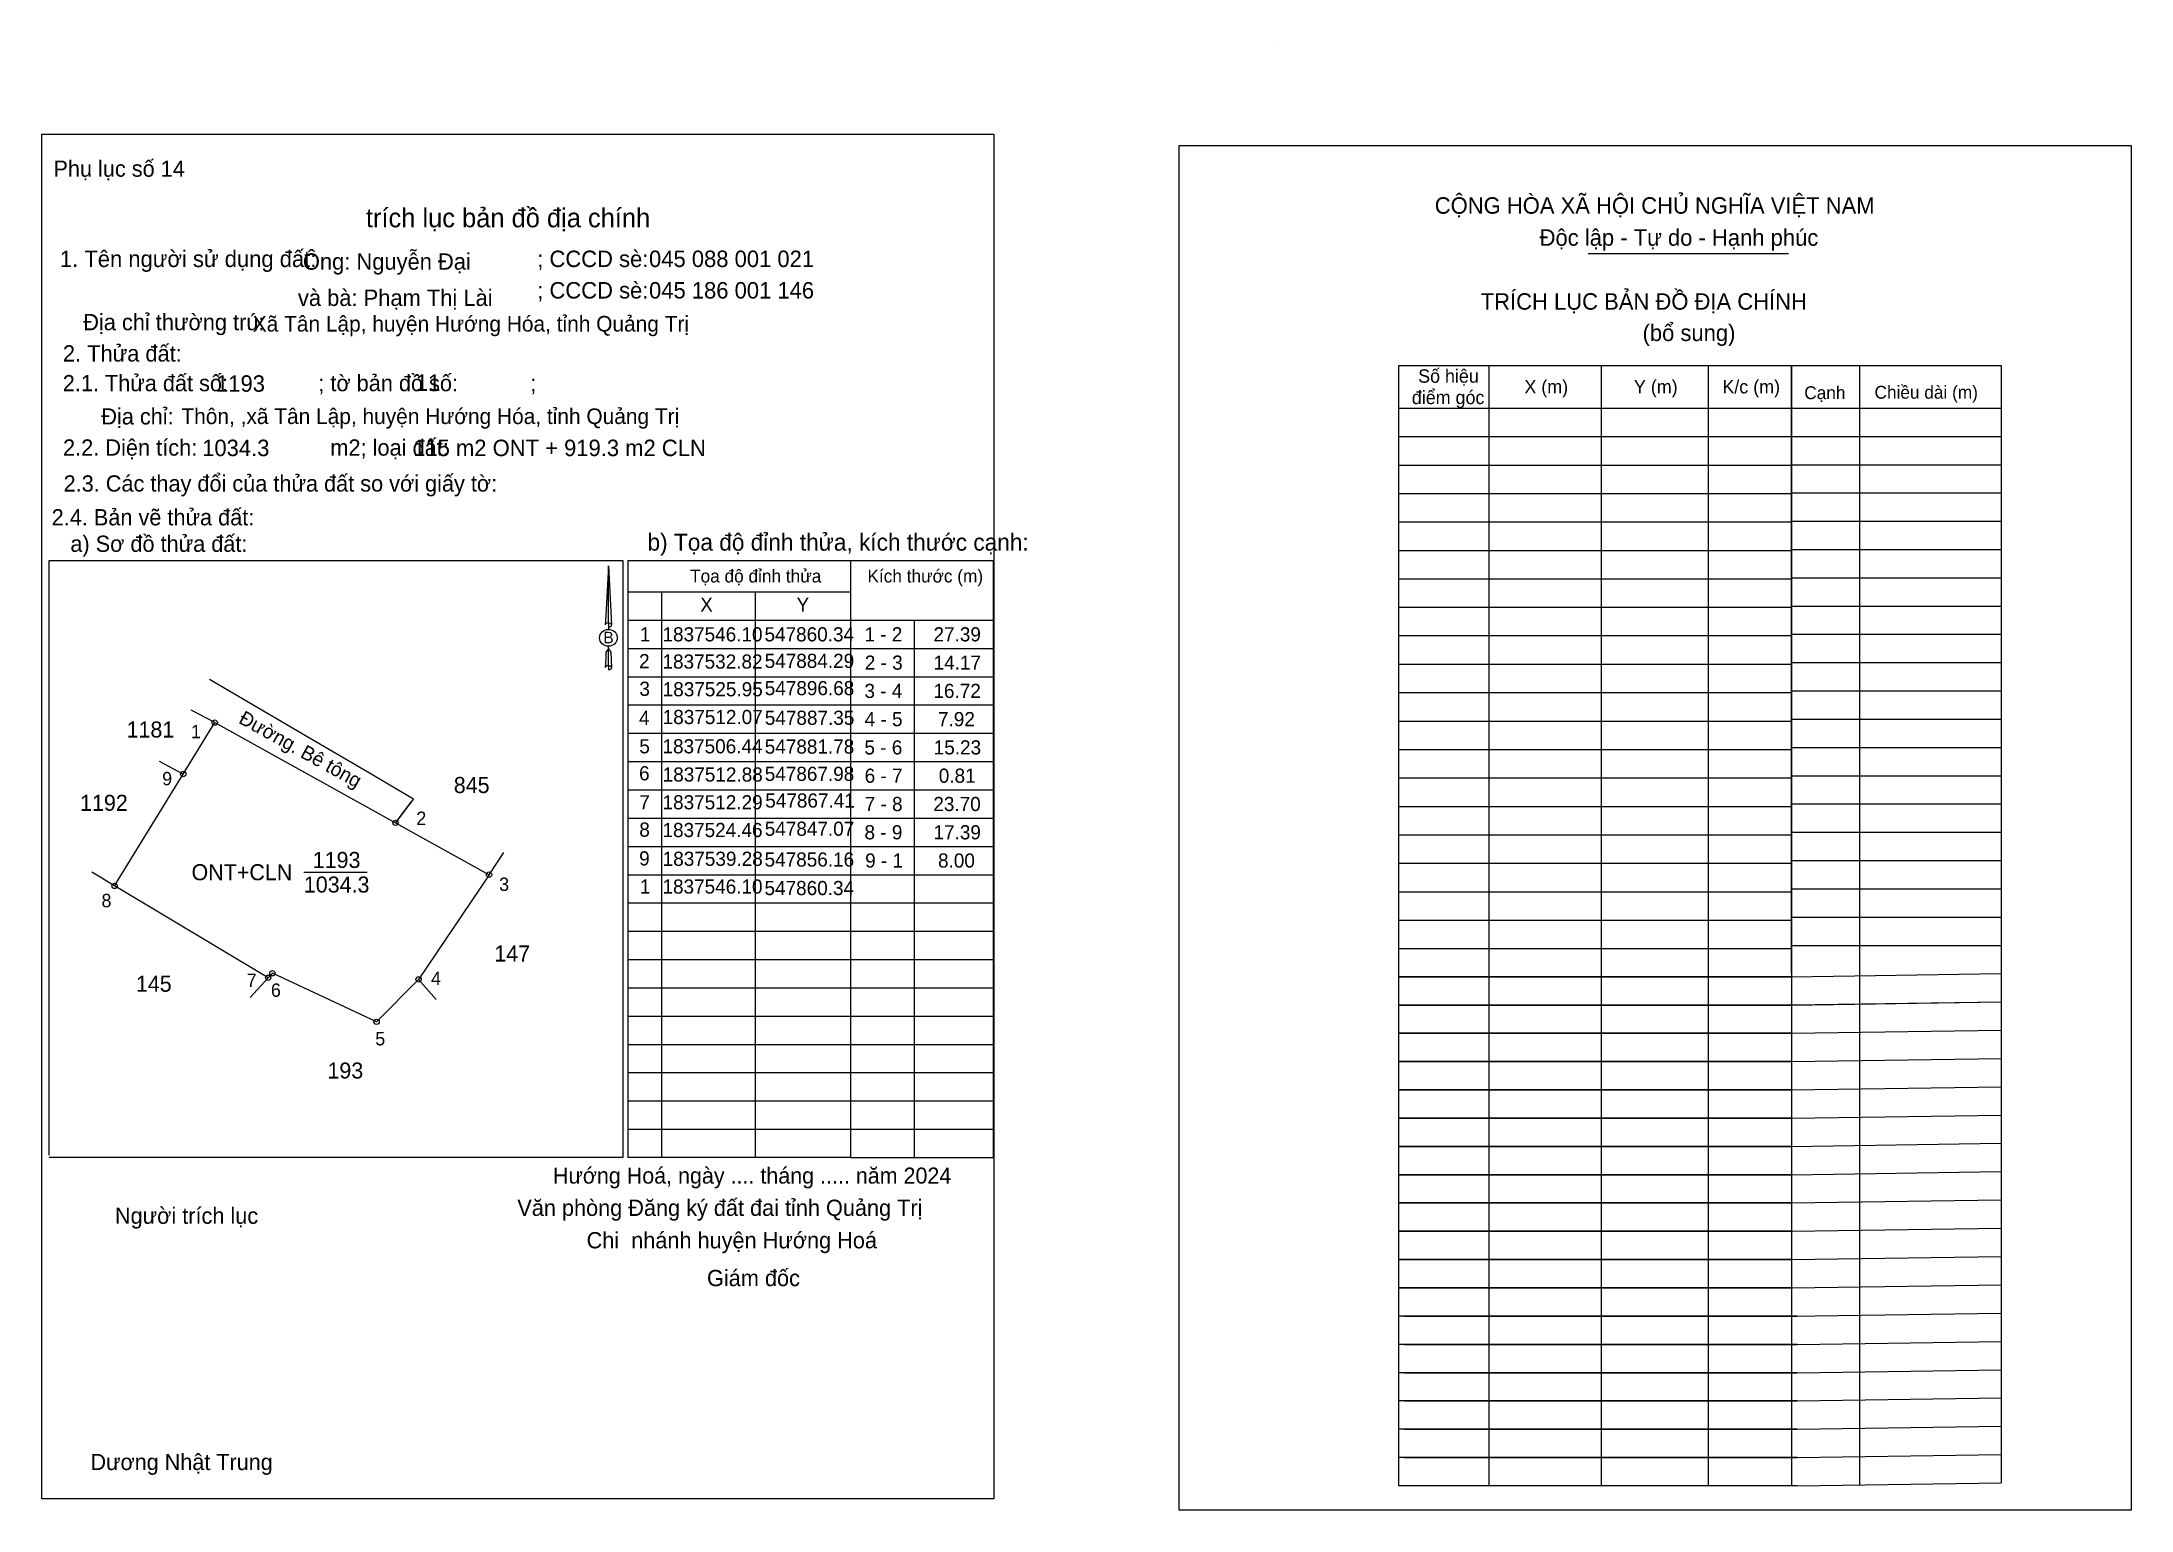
# Model space of a CAD drawing. Extents: x 547378 to 548114, y 1837442 to 1837636.
# Drawn here: x 547837.4 to 548114.3, y 1837441.7 to 1837636.3 of the extents above; entities that cross this region are included whole.
import ezdxf

# ---------------------------------------------------------------- set-up
doc = ezdxf.new("R2010")
doc.units = 0
for name, color, linetype in [('Level 1', 7, 'Continuous'), ('Level 10', 7, 'Continuous'), ('Level 11', 7, 'Continuous'), ('Level 13', 7, 'Continuous'), ('Level 27', 7, 'Continuous'), ('Level 3', 7, 'Continuous'), ('Level 36', 7, 'Continuous'), ('Level 40', 7, 'Continuous'), ('Level 42', 7, 'Continuous'), ('Level 49', 7, 'Continuous'), ('Level 52', 7, 'Continuous'), ('Level 53', 7, 'Continuous'), ('Level 6', 7, 'Continuous'), ('Level 63', 7, 'Continuous'), ('Level 9', 7, 'Continuous')]:
    doc.layers.add(name, color=color, linetype=linetype)

msp = doc.modelspace()

# ---------------------------------------------------------------- texts
at = {"layer": 'Level 1'}
for s, height, p in [('Phụ lục số 14', 2.1489, (547838.96, 1837618.46)), ('CỘNG HÒA XÃ HỘI CHỦ NGHĨA VIỆT NAM', 2.1788, (548021.99, 1837613.56)), ('Độc lập - Tự do - Hạnh phúc', 2.1788, (548035.88, 1837609.31)), ('1. Tên người sử dụng đất:', 2.1782, (547839.82, 1837606.49)), ('Ông: Nguyễn Đại', 2.1687, (547872.02, 1837606.14)), ('; CCCD sè:', 2.178, (547903.07, 1837606.49)), ('045 088 001 021', 2.1782, (547917.88, 1837606.49)), ('và bà: Phạm Thị Lài', 2.1687, (547871.36, 1837601.33)), ('; CCCD sè:', 2.178, (547903.07, 1837602.32)), ('045 186 001 146', 2.1782, (547917.88, 1837602.32)), ('TRÍCH LỤC BẢN ĐỒ ĐỊA CHÍNH', 2.1788, (548028.08, 1837600.84)), ('Địa chỉ thường trú:', 2.1564, (547842.91, 1837598.11)), ('(bổ sung)', 2.179, (548049.52, 1837596.68)), ('2. Thửa đất:', 2.161, (547840.22, 1837593.96)), ('2.1. Thửa đất số:               ; tờ bản đồ số:            ;', 2.1489, (547840.2, 1837590.03)), ('Cạnh', 1.707, (548070.95, 1837588.98)), ('Chiều dài (m)', 1.7067, (548080.26, 1837589.04)), ('Địa chỉ:', 2.149, (547845.31, 1837585.62)), ('2.2. Diện tích:                      m2; loại đất:                                   ', 2.1564, (547840.23, 1837581.49)), ('2.3. Các thay đổi của thửa đất so với giấy tờ:', 2.1489, (547840.31, 1837576.73)), ('2.4. Bản vẽ thửa đất: ', 2.1489, (547838.73, 1837572.25)), ('a) Sơ đồ thửa đất: ', 2.1489, (547841.21, 1837568.74)), ('Tọa độ đỉnh thửa', 1.7067, (547923.32, 1837564.68)), ('Kích thước (m)', 1.7067, (547946.82, 1837564.68)), ('Hướng Hoá, ngày .... tháng ..... năm 2024', 2.1268, (547905.15, 1837485)), ('Người trích lục', 2.1489, (547847.11, 1837479.67)), ('Văn phòng Đăng ký đất đai tỉnh Quảng Trị', 2.1489, (547900.43, 1837480.72)), (' Chi  nhánh huyện Hướng Hoá', 2.1489, (547908.81, 1837476.42)), (' Giám đốc', 2.152, (547924.76, 1837471.41)), ('Dương Nhật Trung', 2.1399, (547843.87, 1837447.03))]:
    msp.add_text(s, height=height, dxfattribs=at).set_placement(p)
at = {"layer": 'Level 10'}
msp.add_text('b) Tọa độ đỉnh thửa, kích thước cạnh:', height=2.2432, dxfattribs=at).set_placement((547917.68, 1837568.9))
at = {"layer": 'Level 13'}
for s, p in [('1193', (547873.32, 1837526.84)), ('ONT+CLN', (547857.26, 1837525.21)), ('1034.3', (547872.14, 1837523.58))]:
    msp.add_text(s, height=2.126, dxfattribs=at).set_placement(p)
at = {"layer": 'Level 36'}
for s, p in [('1181', (547848.65, 1837544.13)), ('845', (547892.01, 1837536.77)), ('1192', (547842.49, 1837534.41)), ('147', (547897.38, 1837514.44)), ('145', (547849.89, 1837510.43)), ('193', (547875.27, 1837498.93))]:
    msp.add_text(s, height=2.126, dxfattribs=at).set_placement(p)
at = {"layer": 'Level 40'}
msp.add_text('B', height=1.52, dxfattribs=at).set_placement((547911.84, 1837556.62))
at = {"layer": 'Level 42'}
msp.add_text(' trích lục bản đồ địa chính', height=2.5211, dxfattribs=at).set_placement((547879.43, 1837611.76))
at = {"layer": 'Level 49'}
msp.add_text('Đường. Bê tông', height=1.88, rotation=330.9871, dxfattribs=at).set_placement((547863.37, 1837546.13))
at = {"layer": 'Level 52'}
for s, height, p in [('X', 1.88, (547924.66, 1837560.8)), ('Y', 1.88, (547937.42, 1837560.8)), ('1', 1.88, (547916.66, 1837556.87)), ('1837546.10', 1.877, (547919.66, 1837556.87)), ('547860.34', 1.877, (547933.18, 1837556.87)), ('1 - 2', 1.877, (547946.42, 1837556.87)), ('27.39', 1.877, (547955.57, 1837556.87)), ('2', 1.88, (547916.56, 1837553.31)), ('1837532.82', 1.877, (547919.66, 1837553.26)), ('547884.29', 1.877, (547933.2, 1837553.35)), ('2 - 3', 1.877, (547946.47, 1837553.12)), ('14.17', 1.877, (547955.59, 1837553.12)), ('3', 1.88, (547916.6, 1837549.65)), ('1837525.95', 1.877, (547919.69, 1837549.59)), ('547896.68', 1.877, (547933.21, 1837549.74)), ('3 - 4', 1.877, (547946.42, 1837549.37)), ('16.72', 1.877, (547955.56, 1837549.37)), ('4', 1.88, (547916.55, 1837545.8)), ('1837512.07', 1.877, (547919.69, 1837545.91)), ('547887.35', 1.877, (547933.22, 1837545.81)), ('4 - 5', 1.877, (547946.45, 1837545.63)), ('7.92', 1.877, (547956.17, 1837545.63)), ('5', 1.88, (547916.59, 1837542.03)), ('1837506.44', 1.877, (547919.66, 1837542.03)), ('547881.78', 1.877, (547933.21, 1837541.99)), ('5 - 6', 1.877, (547946.42, 1837541.88)), ('15.23', 1.877, (547955.6, 1837541.88)), ('6', 1.88, (547916.56, 1837538.45)), ('1837512.88', 1.877, (547919.69, 1837538.29)), ('547867.98', 1.877, (547933.21, 1837538.38)), ('6 - 7', 1.877, (547946.45, 1837538.13)), ('0.81', 1.877, (547956.27, 1837538.13)), ('7', 1.88, (547916.59, 1837534.6)), ('1837512.29', 1.877, (547919.67, 1837534.61)), ('547867.41', 1.877, (547933.28, 1837534.84)), ('7 - 8', 1.877, (547946.45, 1837534.38)), ('23.70', 1.877, (547955.55, 1837534.38)), ('547847.07', 1.877, (547933.21, 1837531.1)), ('8', 1.88, (547916.59, 1837530.98)), ('1837524.46', 1.877, (547919.66, 1837530.93)), ('8 - 9', 1.877, (547946.43, 1837530.63)), ('17.39', 1.877, (547955.57, 1837530.63)), ('9', 1.88, (547916.57, 1837527.17)), ('1837539.28', 1.877, (547919.69, 1837527.12)), ('547856.16', 1.877, (547933.19, 1837527.02)), ('9 - 1', 1.877, (547946.52, 1837526.89)), ('8.00', 1.877, (547956.17, 1837526.89)), ('1', 1.88, (547916.66, 1837523.43)), ('1837546.10', 1.877, (547919.66, 1837523.44)), ('547860.34', 1.877, (547933.18, 1837523.24))]:
    msp.add_text(s, height=height, dxfattribs=at).set_placement(p)
at = {"layer": 'Level 6'}
for s, height, p in [('Xã Tân Lập, huyện Hướng Hóa, tỉnh Quảng Trị', 2.0693, (547865.37, 1837597.94)), ('1193', 2.178, (547860.51, 1837589.96)), ('11', 2.178, (547886.98, 1837590.08)), ('Thôn, ,xã Tân Lập, huyện Hướng Hóa, tỉnh Quảng Trị', 2.0693, (547855.92, 1837585.68)), ('1034.3', 2.178, (547858.67, 1837581.43)), ('115 m2 ONT + 919.3 m2 CLN', 2.1782, (547886.63, 1837581.43)), ('.', 1.76, (547889.02, 1837576.8))]:
    msp.add_text(s, height=height, dxfattribs=at).set_placement(p)
at = {"layer": 'Level 63'}
for s, p in [('Số hiệu', (548019.79, 1837591.16)), ('X (m)', (548033.87, 1837589.74)), ('Y (m)', (548048.38, 1837589.74)), ('K/c (m)', (548060.1, 1837589.74)), ('điểm góc', (548018.95, 1837588.32))]:
    msp.add_text(s, height=1.772, dxfattribs=at).set_placement(p)
at = {"layer": 'Level 9'}
for s, p in [('1', (547857.2, 1837544.04)), ('9', (547853.37, 1837537.8)), ('2', (547887.05, 1837532.54)), ('3', (547898.02, 1837523.8)), ('8', (547845.33, 1837521.63)), ('7', (547864.57, 1837511.07)), ('6', (547867.78, 1837509.76)), ('4', (547889, 1837511.33)), ('5', (547881.61, 1837503.32))]:
    msp.add_text(s, height=1.77, dxfattribs=at).set_placement(p)

# ---------------------------------------------------------------- linework, layer by layer
at = {"layer": 'Level 1'}
for p, q in [((548000.5, 1837636.35), (548000.5, 1837636.35)), ((548042.33, 1837608.29), (548068.85, 1837608.29)), ((548078.26, 1837593.46), (548078.26, 1837445.06)), ((548069.26, 1837587.79), (548097.06, 1837587.79)), ((548069.26, 1837584.04), (548097.06, 1837584.04)), ((548069.26, 1837580.29), (548097.06, 1837580.29)), ((548069.26, 1837576.55), (548097.06, 1837576.55)), ((548069.26, 1837572.8), (548097.06, 1837572.8)), ((548069.26, 1837569.05), (548097.06, 1837569.05)), ((547944.61, 1837488.47), (547944.61, 1837567.61)), ((547944.61, 1837567.61), (547963.5, 1837567.61)), ((547963.5, 1837567.61), (547963.5, 1837488.47)), ((548069.26, 1837565.3), (548097.06, 1837565.3)), ((547915.19, 1837563.43), (547944.61, 1837563.43)), ((548069.26, 1837561.55), (548097.06, 1837561.55)), ((547915.09, 1837559.68), (547963.5, 1837559.68)), ((547953.01, 1837559.68), (547953.01, 1837488.47)), ((547915.09, 1837555.93), (547963.5, 1837555.93)), ((548069.26, 1837557.81), (548097.06, 1837557.81)), ((548069.26, 1837554.06), (548097.06, 1837554.06)), ((547915.09, 1837552.19), (547963.5, 1837552.19)), ((548069.26, 1837550.31), (548097.06, 1837550.31)), ((547915.09, 1837548.44), (547963.5, 1837548.44)), ((547915.09, 1837544.69), (547963.5, 1837544.69)), ((548069.26, 1837546.56), (548097.06, 1837546.56)), ((548069.26, 1837542.81), (548097.06, 1837542.81)), ((547915.09, 1837540.94), (547963.5, 1837540.94)), ((548069.26, 1837539.07), (548097.06, 1837539.07)), ((547915.09, 1837537.19), (547963.5, 1837537.19)), ((547915.09, 1837533.45), (547963.5, 1837533.45)), ((548069.26, 1837535.32), (548097.06, 1837535.32)), ((548069.26, 1837531.57), (548097.06, 1837531.57)), ((547915.09, 1837529.7), (547963.5, 1837529.7)), ((548069.26, 1837527.82), (548097.06, 1837527.82)), ((547915.09, 1837525.95), (547963.5, 1837525.95)), ((547915.09, 1837522.2), (547963.5, 1837522.2)), ((548069.26, 1837524.08), (548097.06, 1837524.08)), ((548069.26, 1837520.33), (548097.06, 1837520.33)), ((547915.09, 1837518.46), (547963.5, 1837518.46)), ((548069.26, 1837516.58), (548097.06, 1837516.58)), ((547915.09, 1837514.71), (547963.5, 1837514.71)), ((547915.09, 1837510.96), (547963.5, 1837510.96)), ((548069.26, 1837512.42), (548097.06, 1837512.83)), ((548069.26, 1837508.68), (548097.06, 1837509.08)), ((548069.26, 1837508.67), (548097.06, 1837509.08)), ((547915.09, 1837507.21), (547963.5, 1837507.21)), ((548069.26, 1837504.93), (548097.06, 1837505.33)), ((548069.26, 1837504.93), (548097.06, 1837505.33)), ((547915.09, 1837503.46), (547963.5, 1837503.46)), ((548069.26, 1837501.18), (548097.06, 1837501.59)), ((548069.26, 1837501.18), (548097.06, 1837501.58)), ((547915.09, 1837499.72), (547963.5, 1837499.72)), ((548069.26, 1837497.43), (548097.06, 1837497.84)), ((548069.26, 1837497.43), (548097.06, 1837497.84)), ((547915.09, 1837495.97), (547963.5, 1837495.97)), ((547915.09, 1837492.22), (547963.5, 1837492.22)), ((548069.26, 1837493.68), (548097.06, 1837494.09)), ((548069.26, 1837493.68), (548097.06, 1837494.09)), ((548069.26, 1837489.93), (548097.06, 1837490.34)), ((548069.26, 1837489.93), (548097.06, 1837490.34)), ((547944.61, 1837488.47), (547963.5, 1837488.47)), ((548069.26, 1837486.18), (548097.06, 1837486.59)), ((548069.26, 1837486.18), (548097.06, 1837486.59)), ((548069.26, 1837482.43), (548097.06, 1837482.84)), ((548069.26, 1837482.43), (548097.06, 1837482.84)), ((548069.26, 1837478.68), (548097.06, 1837479.09)), ((548069.26, 1837478.68), (548097.06, 1837479.09)), ((548069.26, 1837474.93), (548097.06, 1837475.34)), ((548069.26, 1837474.93), (548097.06, 1837475.34)), ((548069.26, 1837471.18), (548097.06, 1837471.59)), ((548069.26, 1837471.18), (548097.06, 1837471.59)), ((548069.26, 1837467.44), (548097.06, 1837467.84)), ((548070, 1837463.69), (548097.06, 1837464.08)), ((548070, 1837459.94), (548097.06, 1837460.33)), ((548070, 1837456.19), (548097.06, 1837456.59)), ((548070, 1837452.44), (548097.06, 1837452.84)), ((548070, 1837448.69), (548097.06, 1837449.09)), ((548070, 1837448.69), (548097.06, 1837449.09)), ((548070, 1837444.94), (548097.06, 1837445.34))]:
    msp.add_line(p, q, dxfattribs=at)
msp.add_lwpolyline([(548069.26, 1837512.83), (548069.26, 1837593.46), (548097.06, 1837593.46), (548097.06, 1837445.34)], dxfattribs=at)
at = {"layer": 'Level 10'}
for p, q in [((547859.62, 1837551.88), (547873.73, 1837543.61)), ((547873.73, 1837543.61), (547880.63, 1837539.56)), ((547880.63, 1837539.56), (547886.67, 1837536.02)), ((547886.67, 1837536.02), (547884.29, 1837532.82))]:
    msp.add_line(p, q, dxfattribs=at)
msp.add_lwpolyline([(547887.35, 1837512.07), (547881.78, 1837506.44), (547867.98, 1837512.88), (547867.41, 1837512.29), (547847.07, 1837524.46), (547856.16, 1837539.28), (547860.34, 1837546.1), (547884.29, 1837532.82), (547896.68, 1837525.95)], close=True, dxfattribs=at)
at = {"layer": 'Level 11'}
for centre in [(547860.34, 1837546.1), (547856.16, 1837539.28), (547884.29, 1837532.82), (547847.07, 1837524.46), (547896.68, 1837525.95), (547867.41, 1837512.29), (547867.98, 1837512.88), (547887.35, 1837512.07), (547887.35, 1837512.07), (547881.78, 1837506.44)]:
    msp.add_circle(centre, 0.354, dxfattribs=at)
at = {"layer": 'Level 13'}
for points in [[(547837.42, 1837624.11), (547963.57, 1837624.11), (547963.57, 1837443.2), (547837.42, 1837443.2)], [(547988.12, 1837622.62), (548114.27, 1837622.62), (548114.27, 1837441.71), (547988.12, 1837441.71)]]:
    msp.add_lwpolyline(points, close=True, dxfattribs=at)
at = {"layer": 'Level 27'}
for p, q in [((547860.34, 1837546.1), (547857.2, 1837547.74)), ((547856.16, 1837539.28), (547853.03, 1837540.96)), ((547884.29, 1837532.82), (547886.4, 1837535.66)), ((547896.68, 1837525.95), (547898.66, 1837528.89)), ((547847.07, 1837524.46), (547844.03, 1837526.28)), ((547867.41, 1837512.29), (547865.04, 1837509.66)), ((547887.35, 1837512.07), (547889.69, 1837509.41))]:
    msp.add_line(p, q, dxfattribs=at)
at = {"layer": 'Level 3'}
for p, q in [((548000.5, 1837636.35), (548000.5, 1837636.35)), ((547838.39, 1837567.61), (547914.39, 1837567.61)), ((547838.39, 1837488.76), (547838.39, 1837567.61)), ((547914.39, 1837567.61), (547914.39, 1837488.47)), ((547915.09, 1837567.61), (547915.09, 1837488.47)), ((547915.09, 1837567.61), (547944.61, 1837567.61)), ((547919.55, 1837563.43), (547919.55, 1837488.47)), ((547931.96, 1837563.43), (547931.96, 1837488.47)), ((547914.39, 1837488.47), (547838.39, 1837488.47)), ((547944.61, 1837488.47), (547915.09, 1837488.47))]:
    msp.add_line(p, q, dxfattribs=at)
at = {"layer": 'Level 40'}
for p, q in [((547912.5, 1837566.89), (547912.14, 1837560.28)), ((547912.5, 1837566.89), (547912.9, 1837559.06)), ((547912.5, 1837566.89), (547912.9, 1837559.06)), ((547912.5, 1837559.32), (547912.5, 1837566.89)), ((547912.5, 1837566.89), (547912.9, 1837559.06)), ((547912.14, 1837560.28), (547912.06, 1837559.06)), ((547912.5, 1837559.32), (547912.5, 1837559.03)), ((547912.5, 1837559.03), (547912.5, 1837558.81)), ((547912.5, 1837558.81), (547912.5, 1837558.51)), ((547912.5, 1837558.81), (547912.5, 1837558.51)), ((547912.5, 1837558.81), (547912.5, 1837558.51)), ((547912.9, 1837559.06), (547912.9, 1837559.06)), ((547912.16, 1837555.43), (547912.14, 1837554.64)), ((547912.5, 1837555.88), (547912.16, 1837555.43)), ((547912.5, 1837555.88), (547912.5, 1837556.23)), ((547912.5, 1837555.88), (547912.5, 1837556.23)), ((547912.5, 1837555.88), (547912.5, 1837556.23)), ((547912.5, 1837555.88), (547912.81, 1837555.43)), ((547912.5, 1837555.88), (547912.81, 1837555.43)), ((547912.5, 1837555.88), (547912.81, 1837555.43)), ((547912.5, 1837553.67), (547912.5, 1837555.88)), ((547912.81, 1837555.43), (547912.9, 1837553.4)), ((547912.81, 1837555.43), (547912.9, 1837553.4)), ((547912.81, 1837555.43), (547912.9, 1837553.4)), ((547912.14, 1837554.64), (547912.06, 1837553.4)), ((547912.5, 1837553.67), (547912.5, 1837553.36)), ((547912.5, 1837553.36), (547912.5, 1837553.14)), ((547912.9, 1837553.4), (547912.9, 1837553.4))]:
    msp.add_line(p, q, dxfattribs=at)
msp.add_ellipse((547912.5, 1837557.34), major_axis=(1.17, 0), ratio=0.952727, dxfattribs=at)
for centre, start_param, end_param in [((547912.5, 1837559.05), 1.570796, 3.074452), ((547912.5, 1837559.05), 0.067141, 1.570796), ((547912.5, 1837559.05), 4.712389, 6.283185), ((547912.5, 1837553.38), 2.491069, 3.074278), ((547912.5, 1837553.38), 1.570796, 2.491069), ((547912.5, 1837553.38), 0.067141, 1.570796), ((547912.5, 1837553.38), 4.712389, 6.283185)]:
    msp.add_ellipse(centre, major_axis=(0.427, 0), ratio=0.614131, start_param=start_param, end_param=end_param, dxfattribs=at)
at = {"layer": 'Level 53'}
for p, q in [((547837.42, 1837624.11), (547837.42, 1837624.11)), ((547963.57, 1837443.21), (547963.57, 1837443.21))]:
    msp.add_line(p, q, dxfattribs=at)
at = {"layer": 'Level 63'}
for p, q in [((548017.24, 1837593.46), (548069.26, 1837593.46)), ((548017.24, 1837444.94), (548017.24, 1837593.46)), ((548029.15, 1837593.46), (548029.15, 1837444.94)), ((548044.03, 1837593.46), (548044.03, 1837444.94)), ((548058.21, 1837593.46), (548058.21, 1837444.94)), ((548069.26, 1837593.46), (548069.26, 1837444.94)), ((548017.24, 1837587.79), (548069.26, 1837587.79)), ((548017.24, 1837584.02), (548069.26, 1837584.02)), ((548017.24, 1837580.25), (548069.26, 1837580.25)), ((548017.24, 1837576.48), (548069.26, 1837576.48)), ((548017.24, 1837572.71), (548069.26, 1837572.71)), ((548017.24, 1837568.94), (548069.26, 1837568.94)), ((548017.24, 1837565.17), (548069.26, 1837565.17)), ((548017.24, 1837561.4), (548069.26, 1837561.4)), ((548017.24, 1837557.63), (548069.26, 1837557.63)), ((548017.24, 1837553.86), (548069.26, 1837553.86)), ((548017.24, 1837550.09), (548069.26, 1837550.09)), ((548017.24, 1837546.31), (548069.26, 1837546.31)), ((548017.24, 1837542.54), (548069.26, 1837542.54)), ((548017.24, 1837538.77), (548069.26, 1837538.77)), ((548017.24, 1837535), (548069.26, 1837535)), ((548017.24, 1837531.23), (548069.26, 1837531.23)), ((548017.24, 1837527.46), (548069.26, 1837527.46)), ((548017.24, 1837523.69), (548069.26, 1837523.69)), ((548017.24, 1837519.92), (548069.26, 1837519.92)), ((548017.24, 1837516.17), (548069.26, 1837516.17)), ((548017.24, 1837512.42), (548069.26, 1837512.42)), ((548069.26, 1837512.42), (548017.24, 1837512.42)), ((548069.26, 1837508.67), (548017.24, 1837508.67)), ((548017.24, 1837508.67), (548069.26, 1837508.67)), ((548069.26, 1837508.67), (548017.24, 1837508.67)), ((548069.26, 1837504.93), (548017.24, 1837504.93)), ((548017.24, 1837504.93), (548069.26, 1837504.93)), ((548069.26, 1837504.93), (548017.24, 1837504.93)), ((548069.26, 1837501.18), (548017.24, 1837501.18)), ((548017.24, 1837501.18), (548069.26, 1837501.18)), ((548069.26, 1837501.18), (548017.24, 1837501.18)), ((548069.26, 1837497.43), (548017.24, 1837497.43)), ((548017.24, 1837497.43), (548069.26, 1837497.43)), ((548069.26, 1837497.43), (548017.24, 1837497.43)), ((548069.26, 1837493.68), (548017.24, 1837493.68)), ((548017.24, 1837493.68), (548069.26, 1837493.68)), ((548069.26, 1837493.68), (548017.24, 1837493.68)), ((548069.26, 1837489.93), (548017.24, 1837489.93)), ((548017.24, 1837489.93), (548069.26, 1837489.93)), ((548069.26, 1837489.93), (548017.24, 1837489.93)), ((548069.26, 1837486.18), (548017.24, 1837486.18)), ((548017.24, 1837486.18), (548069.26, 1837486.18)), ((548069.26, 1837486.18), (548017.24, 1837486.18)), ((548069.26, 1837482.43), (548017.24, 1837482.43)), ((548017.24, 1837482.43), (548069.26, 1837482.43)), ((548069.26, 1837482.43), (548017.24, 1837482.43)), ((548069.26, 1837478.68), (548017.24, 1837478.68)), ((548017.24, 1837478.68), (548069.26, 1837478.68)), ((548069.26, 1837478.68), (548017.24, 1837478.68)), ((548069.26, 1837474.93), (548017.24, 1837474.93)), ((548017.24, 1837474.93), (548069.26, 1837474.93)), ((548069.26, 1837474.93), (548017.24, 1837474.93)), ((548069.26, 1837471.18), (548017.24, 1837471.18)), ((548017.24, 1837471.18), (548069.26, 1837471.18)), ((548069.26, 1837471.18), (548017.24, 1837471.18)), ((548069.26, 1837467.43), (548017.24, 1837467.43)), ((548017.98, 1837467.43), (548070, 1837467.43)), ((548070, 1837467.43), (548017.98, 1837467.43)), ((548070, 1837463.69), (548017.24, 1837463.69)), ((548070, 1837463.69), (548017.98, 1837463.69)), ((548017.98, 1837463.69), (548070, 1837463.69)), ((548070, 1837459.94), (548017.24, 1837459.94)), ((548070, 1837459.94), (548017.98, 1837459.94)), ((548017.98, 1837459.94), (548070, 1837459.94)), ((548070, 1837456.19), (548017.24, 1837456.19)), ((548070, 1837456.19), (548017.98, 1837456.19)), ((548017.98, 1837456.19), (548070, 1837456.19)), ((548070, 1837452.44), (548017.24, 1837452.44)), ((548070, 1837452.44), (548017.98, 1837452.44)), ((548017.98, 1837452.44), (548070, 1837452.44)), ((548070, 1837448.69), (548017.24, 1837448.69)), ((548070, 1837448.69), (548017.98, 1837448.69)), ((548070, 1837448.69), (548017.98, 1837448.69)), ((548017.98, 1837448.69), (548070, 1837448.69)), ((548070, 1837444.94), (548017.24, 1837444.94))]:
    msp.add_line(p, q, dxfattribs=at)
at = {"layer": 'Level 9'}
msp.add_line((547872.14, 1837526.27), (547880.52, 1837526.27), dxfattribs=at)

msp.set_redraw_order([(e.dxf.handle, doc.entitydb.next_handle()) for e in msp.query("TEXT MTEXT ATTDEF DIMENSION ARC_DIMENSION")])  # texts and dimensions are drawn at this point

doc.saveas('drawing.dxf')
